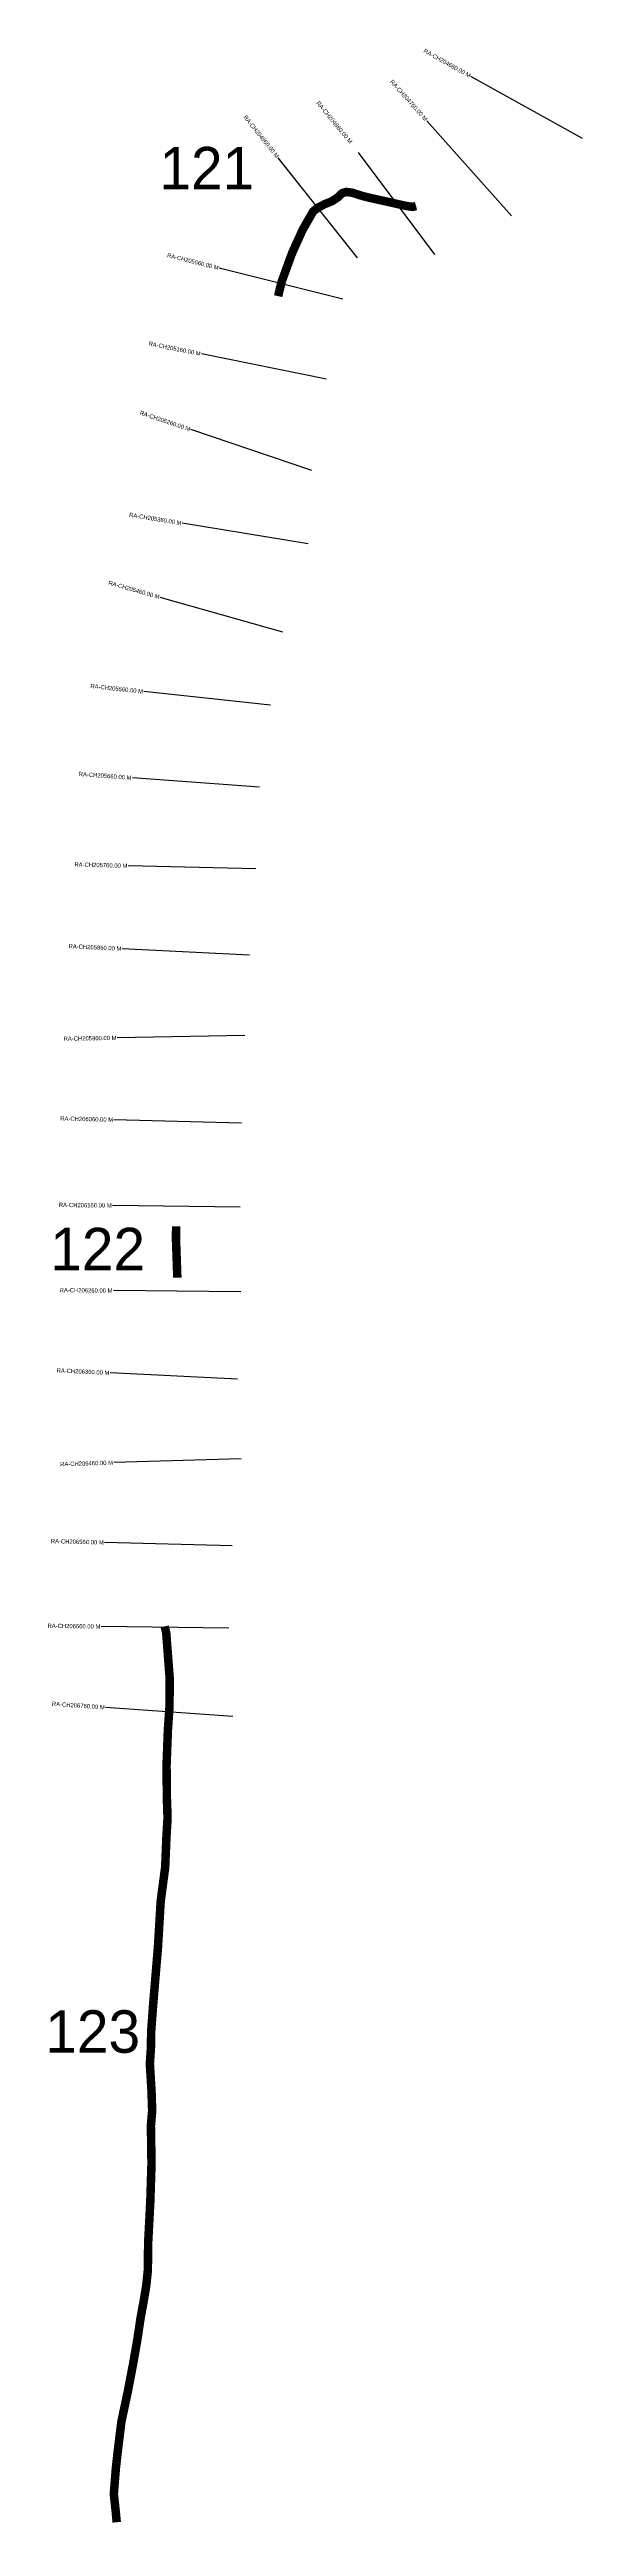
# Model space of a CAD drawing. Header units: metres. Extents: x 274696 to 283265, y 2076942 to 2079859.
# Drawn here: x 274696 to 275322, y 2076942 to 2079859 of the extents above; entities outside this region: 2.
import ezdxf
from ezdxf.enums import TextEntityAlignment as Align

# ---------------------------------------------------------------- set-up
doc = ezdxf.new("R2010")
doc.units = ezdxf.units.M
for name, color, linetype in [('ARTIFICIALLY PROTECTED', 4, 'Continuous'), ('CS', 134, 'Continuous'), ('CSMark', 210, 'Continuous'), ('VILLAGE NAME', 250, 'Continuous')]:
    doc.layers.add(name, color=color, linetype=linetype)

msp = doc.modelspace()

# ---------------------------------------------------------------- linework, layer by layer
at = {"color": 6, "const_width": 1}
msp.add_lwpolyline([(282625.9, 2079832.1), (282638.6, 2079806.1), (282651.4, 2079793), (282689.4, 2079715.1), (282689.3, 2079702.2), (282702.1, 2079689.1), (282714.5, 2079637.3), (282727.3, 2079624.2), (282727.2, 2079611.3), (282739.8, 2079585.3), (282752.6, 2079572.2), (282752.4, 2079546.4), (282790.5, 2079481.3), (282790.4, 2079468.4), (282841, 2079364.5), (282853.8, 2079351.4), (282853.7, 2079338.5), (282879.3, 2079312.4), (282891.8, 2079273.5), (282891.7, 2079260.6), (282904.5, 2079247.5), (282930.2, 2079234.3), (282943.2, 2079247.1), (282956.2, 2079247), (283020.4, 2079207.6), (283264.7, 2079075.8), (283225.3, 2079011.5), (283199.3, 2078998.9), (283120.6, 2078883.3), (283068.2, 2078819.2), (283093.3, 2078741.4), (283053.6, 2078651.3), (282923.2, 2078536.3), (282870.9, 2078485.1), (282818.4, 2078408), (282805.4, 2078395.2), (282830.6, 2078330.3), (282778.2, 2078266.2), (282713.2, 2078228.1), (282635.2, 2078190.1), (282622.4, 2078203.1), (282609.5, 2078203.3), (282596.4, 2078190.5), (282583.5, 2078190.6), (282505.6, 2078152.6), (282440.5, 2078114.5), (282375.6, 2078089.3), (282349.6, 2078063.7), (282310.6, 2078051.2), (282297.6, 2078038.4), (282271.6, 2078025.7), (282258.5, 2078012.9), (282245.6, 2078013), (282232.5, 2078000.2), (282219.6, 2078000.4), (282232.3, 2077974.4), (282232, 2077948.5), (282192.8, 2077910.2), (282167.1, 2077923.3), (282136.6, 2077925.5), (282117.6, 2077983.9), (282118.4, 2078087.4), (282092.8, 2078126.4), (282054.6, 2078217.3), (282015.9, 2078230.6), (281990, 2078230.7), (281977.1, 2078243.8), (281951.6, 2078295.8), (281938.8, 2078308.8), (281938.9, 2078321.7), (281923.3, 2078346.3), (281926.2, 2078360.6), (281913.4, 2078386.6), (281913.5, 2078399.6), (281900.7, 2078412.6), (281901.2, 2078477.3), (281914.2, 2078490.2), (281901.5, 2078516.2), (281877, 2078717), (281903, 2078723.3), (281916.6, 2078801.8), (281929.4, 2078800.8), (281994.2, 2078813.2), (282033, 2078812.9), (282033.2, 2078838.8), (282047, 2078955.2), (281983.2, 2079072.2), (281947, 2079166.7), (281986.8, 2079269.7), (281986.9, 2079282.6), (282026.7, 2079385.7), (282039.8, 2079398.4), (282040, 2079424.3), (282157.6, 2079539.5), (282170.5, 2079539.3), (282261.9, 2079628.9), (282443.8, 2079717.6), (282482.7, 2079730.1), (282482.8, 2079743), (282521.7, 2079755.6), (282586.8, 2079793.7), (282625.9, 2079832.1)], dxfattribs=at)
at = {"layer": 'ARTIFICIALLY PROTECTED', "const_width": 10, "flags": 128}
for points in [[(275126.8, 2079675), (275122.9, 2079673.9), (275114.3, 2079675.2), (275093.1, 2079680), (275074.2, 2079684.2), (275064.3, 2079686.6), (275051.7, 2079690.6), (275044.5, 2079691.5), (275040.1, 2079690.2), (275034.6, 2079685), (275027.8, 2079680.5), (275019.5, 2079677.2), (275012.2, 2079673.5), (275005.7, 2079668.4), (274997.5, 2079654), (274993.5, 2079647.1), (274981.2, 2079619.9), (274968.8, 2079585.9), (274966.2, 2079575.5), (274964.7, 2079568.8)], [(274844.7, 2078473.3), (274844.5, 2078458.6), (274846, 2078415.7), (274846, 2078412.8)], [(274831.3, 2078002.2), (274833, 2077994.8), (274837.1, 2077941.1), (274836.9, 2077907.9), (274835, 2077880.4), (274833.4, 2077838.4), (274833.8, 2077800.1), (274834.6, 2077776.4), (274833.3, 2077755.1), (274831.8, 2077718.5), (274826.5, 2077678.3), (274823.3, 2077624.3), (274817.8, 2077558.7), (274815.3, 2077524.9), (274815.1, 2077507), (274813.8, 2077486.9), (274815.7, 2077455.7), (274816.5, 2077431.9), (274815, 2077414), (274815.3, 2077397.6), (274815.7, 2077369.3), (274814.3, 2077324.6), (274811.8, 2077276.8), (274811.4, 2077243.7), (274809.5, 2077225.6), (274807.5, 2077213.7), (274806.5, 2077207.5), (274802.8, 2077187.3), (274799.1, 2077162.4), (274794.2, 2077134.4), (274787.9, 2077101.4), (274780.3, 2077065.6), (274776, 2077030.7), (274773.8, 2077010.9), (274771.4, 2076980.6), (274773.6, 2076960.2), (274773.6, 2076960.2), (274774.8, 2076947.2)]]:
    msp.add_lwpolyline(points, dxfattribs=at)
at = {"layer": 'CS'}
for p, q in [((275322.5, 2079754.5), (275191.4, 2079827.5)), ((275239.2, 2079663.3), (275139.5, 2079775.4)), ((275057.8, 2079614), (274964.7, 2079731.6)), ((275149, 2079617.8), (275059.2, 2079738)), ((275040.9, 2079565.4), (274895.4, 2079601.8)), ((275021.5, 2079471.2), (274874.4, 2079500.7)), ((275004.2, 2079363.6), (274862.1, 2079411.6)), ((275000, 2079277.2), (274851.9, 2079301.3)), ((274970.1, 2079172.9), (274825.9, 2079214.1)), ((274955.8, 2079087), (274806.7, 2079103.1)), ((274942.7, 2078990.4), (274793.2, 2079001.5)), ((274938.3, 2078894.3), (274788.3, 2078898)), ((274931.1, 2078792.6), (274781.3, 2078800.2)), ((274925.5, 2078698), (274775.5, 2078695.4)), ((274921.6, 2078595), (274771.6, 2078598.9)), ((274919.9, 2078496.1), (274769.9, 2078497.8)), ((274920.9, 2078396.3), (274770.9, 2078397.6)), ((274917, 2078293.4), (274767.2, 2078300.7)), ((274921.3, 2078199.5), (274771.4, 2078195.1)), ((274910.4, 2078097.1), (274760.5, 2078101.1)), ((274906.6, 2078000), (274756.6, 2078002.1)), ((274911.3, 2077896.1), (274761.7, 2077906.7))]:
    msp.add_line(p, q, dxfattribs=at)

# ---------------------------------------------------------------- texts
at = {"char_height": 50, "attachment_point": 1}
for s, insert in [('121', (274825, 2079744.5)), ('122', (274696.6, 2078471.6)), ('123', (274690.8, 2077550.1))]:
    msp.add_mtext_dynamic_manual_height_columns(s, width=84.374, gutter_width=1, heights=[74.2], dxfattribs=dict(at, insert=insert))
at = {"layer": 'CSMark'}
for s, rotation, p in [('RA-CH204660.00 M', 330.8604, (275190.6, 2079828)), ('RA-CH204760.00 M', 311.6405, (275138.9, 2079776.2)), ('RA-CH204960.00 M', 308.3855, (274964.1, 2079732.3)), ('RA-CH205060.00 M', 345.9378, (274894.5, 2079602.1)), ('RA-CH205160.00 M', 348.6432, (274873.4, 2079500.9)), ('RA-CH205260.00 M', 341.3102, (274861.1, 2079411.9)), ('RA-CH205360.00 M', 350.7384, (274850.9, 2079301.5)), ('RA-CH205460.00 M', 344.0383, (274825, 2079214.4)), ('RA-CH205560.00 M', 353.8643, (274805.7, 2079103.2)), ('RA-CH205660.00 M', 355.7378, (274792.2, 2079001.6)), ('RA-CH205760.00 M', 358.5761, (274787.3, 2078898)), ('RA-CH205860.00 M', 357.0713, (274780.3, 2078800.3)), ('RA-CH205960.00 M', 0.9902, (274774.5, 2078695.4)), ('RA-CH206060.00 M', 358.502, (274770.6, 2078598.9)), ('RA-CH206160.00 M', 359.3254, (274768.9, 2078497.9)), ('RA-CH206260.00 M', 359.496, (274769.9, 2078397.7)), ('RA-CH206360.00 M', 357.2205, (274766.2, 2078300.8)), ('RA-CH206460.00 M', 1.6743, (274770.4, 2078195.1)), ('RA-CH206560.00 M', 358.4881, (274759.5, 2078101.1)), ('RA-CH206660.00 M', 359.2017, (274755.6, 2078002.1)), ('RA-CH206760.00 M', 355.941, (274760.7, 2077906.8))]:
    msp.add_text(s, height=5, rotation=rotation, dxfattribs=at).set_placement(p, align=Align.MIDDLE_RIGHT)
msp.add_text('RA-CH204860.00 M', height=5, rotation=309.1843, dxfattribs=at).set_placement((275011.1, 2079797.6), align=Align.MIDDLE_LEFT)
at = {"layer": 'VILLAGE NAME', "insert": (282133.8, 2078678.9), "char_height": 108.748, "attachment_point": 1, "rotation": 1.1028}
msp.add_mtext_dynamic_manual_height_columns('{\\fArial|b0|i0|c0|p34;BELPADA}', width=726.929, gutter_width=543.7, heights=[0], dxfattribs=at)

doc.saveas('drawing.dxf')
